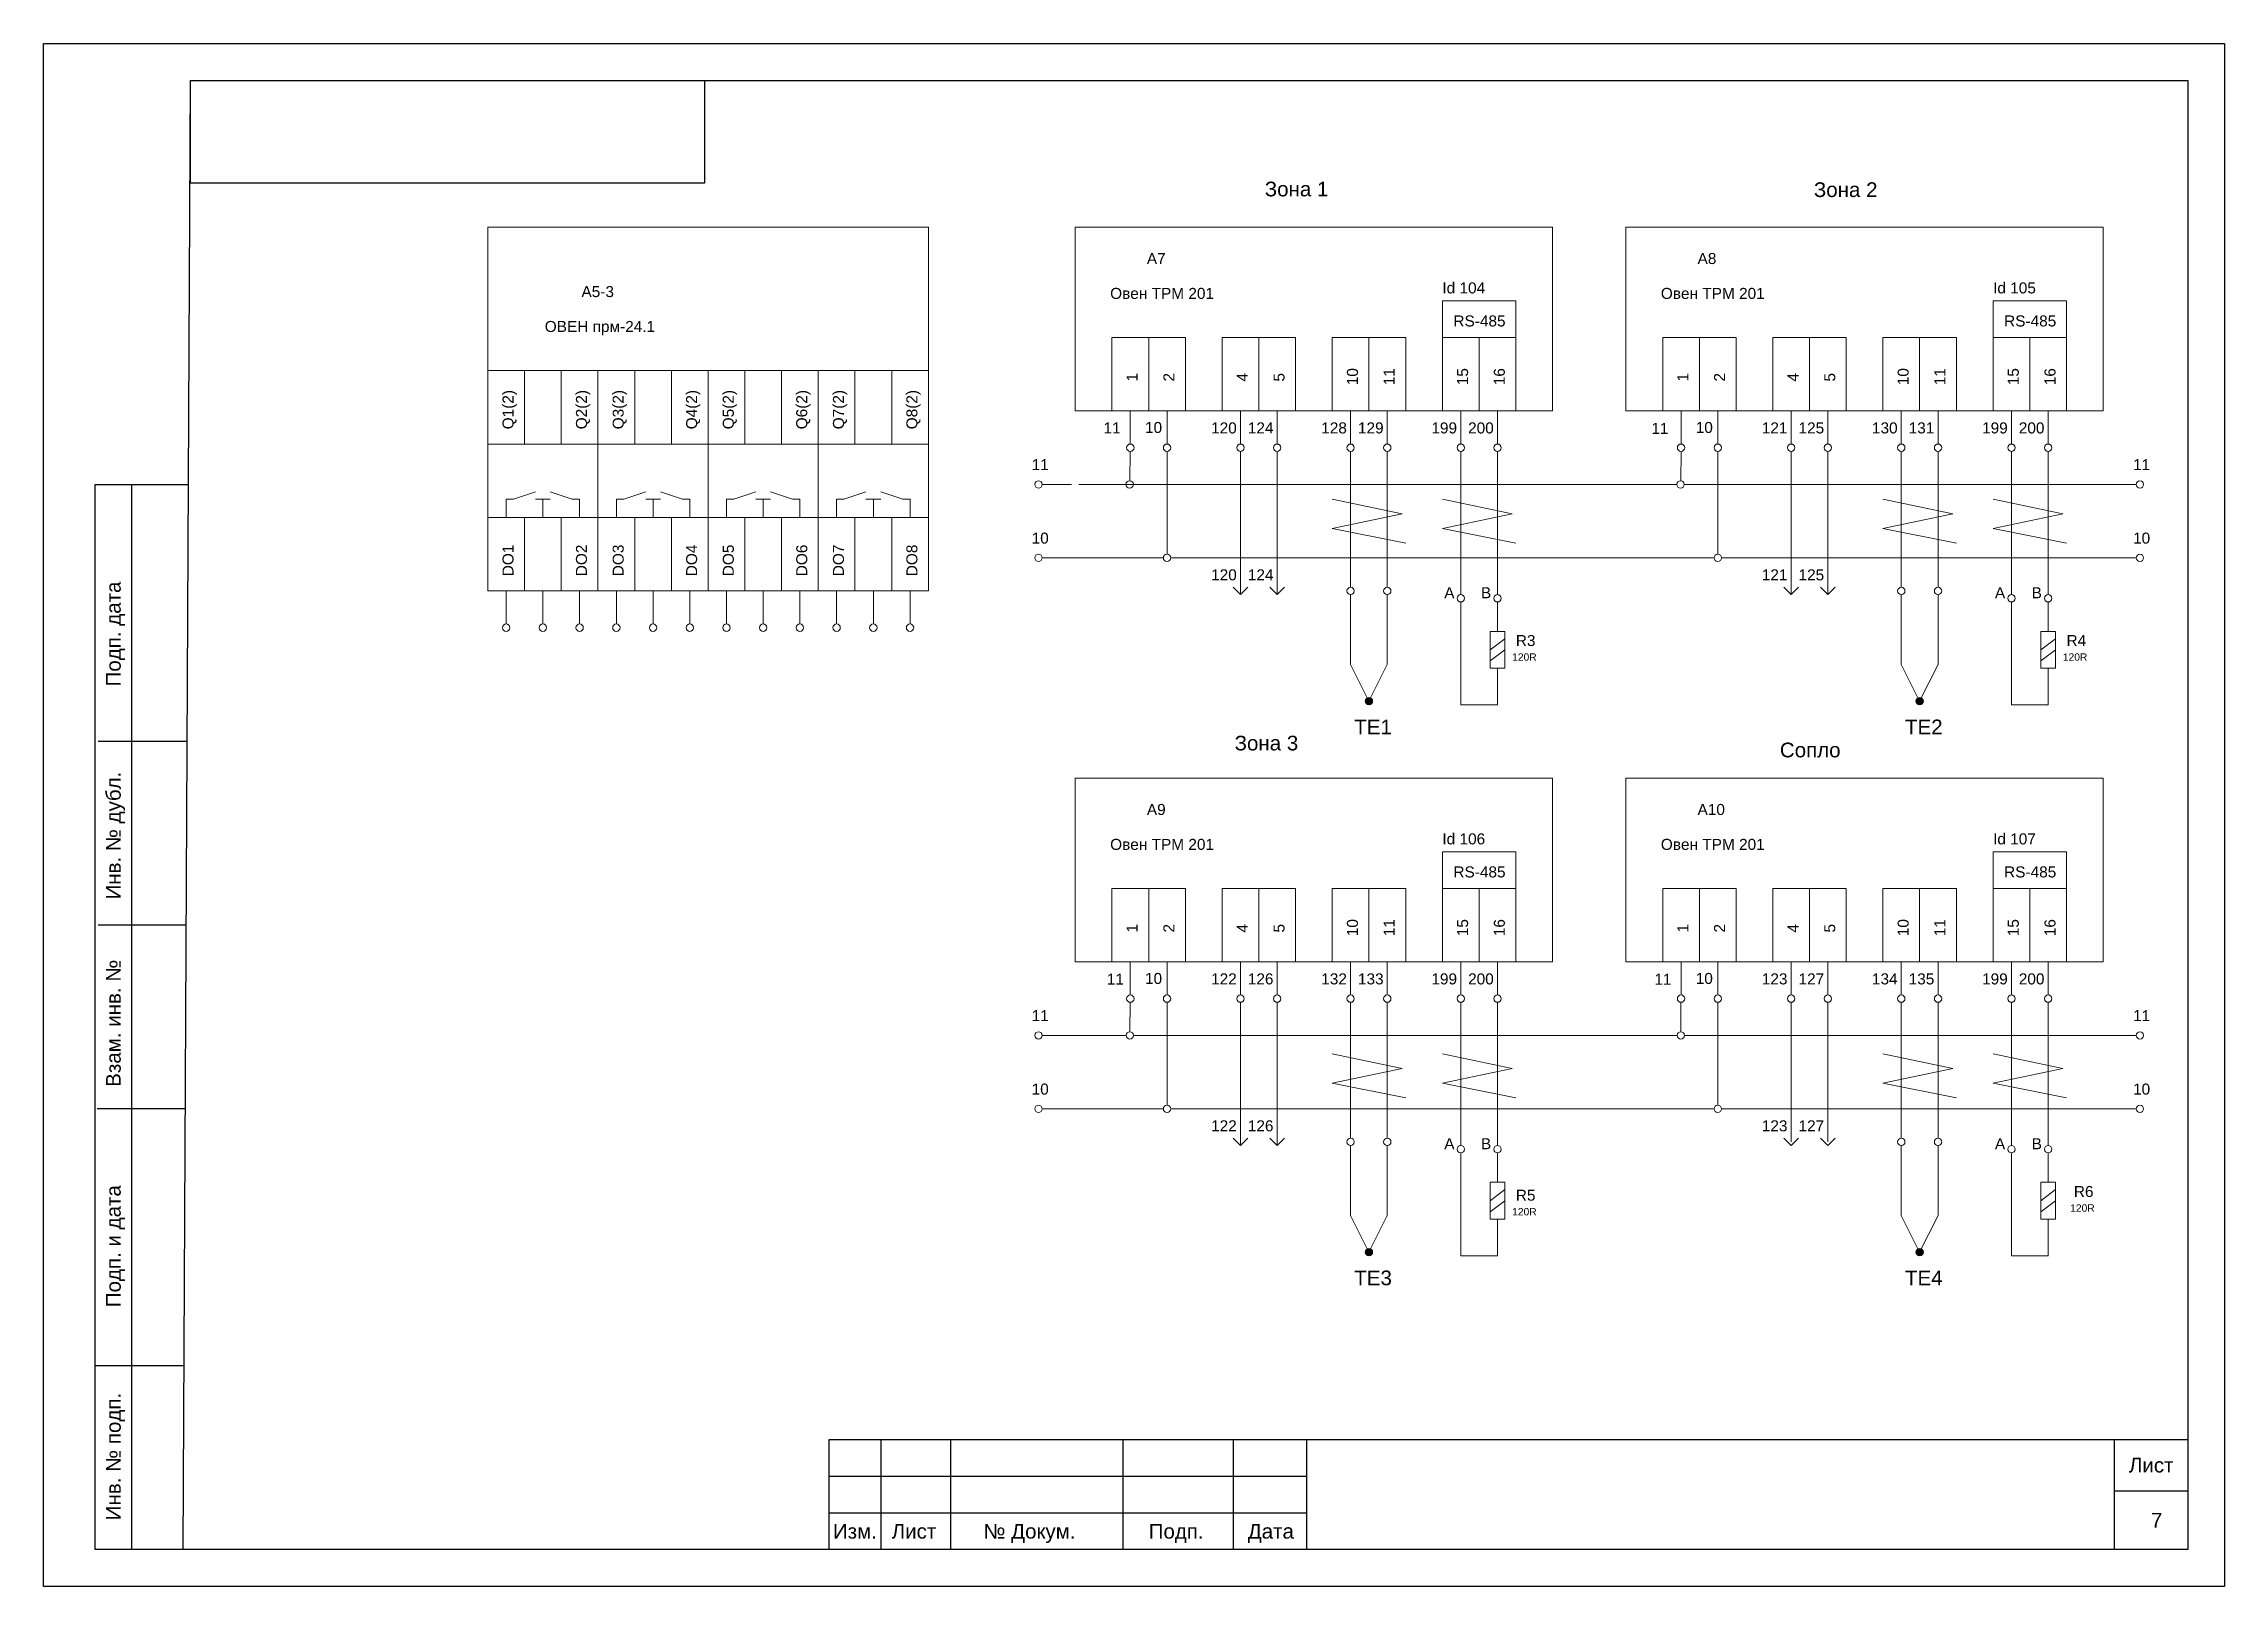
# Model space of a CAD drawing. Header units: millimetres. Extents: x 1674 to 4134, y 3039 to 4116.
# Drawn here: x 1674.5 to 1971.5, y 3290 to 3500 of the extents above; entities that cross this region are included whole.
import ezdxf

# ---------------------------------------------------------------- set-up
doc = ezdxf.new("R2010")
doc.units = ezdxf.units.MM
doc.layers.add('Аппаратура', color=7, linetype='Continuous', lineweight=20)
doc.layers.add('Рамки', color=7, linetype='Continuous', lineweight=25)
doc.styles.get("Standard").update_dxf_attribs({"font": 'arial.ttf'})

msp = doc.modelspace()

# ---------------------------------------------------------------- texts
at = {"layer": 'Аппаратура'}
for s, height, p in [('Зона 1', 2, (1840.81, 3479.21)), ('Зона 2', 2, (1915.59, 3479.12)), ('A7', 1.5, (1824.75, 3470)), ('A8', 1.5, (1899.75, 3470)), ('A5-3', 1.5, (1747.75, 3465.5)), ('Овен ТРМ 201', 1.5, (1819.75, 3465.25)), ('Id 104', 1.5, (1865, 3466)), ('Овен ТРМ 201', 1.5, (1894.75, 3465.25)), ('Id 105', 1.5, (1940, 3466)), ('RS-485', 1.5, (1866.5, 3461.5)), ('RS-485', 1.5, (1941.5, 3461.5)), ('ОВЕН прм-24.1', 1.5, (1742.75, 3460.75)), ('11', 1.5, (1818.84, 3446.94)), ('10', 1.5, (1824.5, 3447)), ('120', 1.5, (1833.5, 3446.94)), ('124', 1.5, (1838.5, 3446.94)), ('128', 1.5, (1848.5, 3446.94)), ('129', 1.5, (1853.5, 3446.94)), ('199', 1.5, (1863.5, 3446.94)), ('200', 1.5, (1868.5, 3446.94)), ('11', 1.5, (1893.46, 3446.88)), ('10', 1.5, (1899.5, 3447)), ('121', 1.5, (1908.5, 3446.94)), ('125', 1.5, (1913.5, 3446.94)), ('130', 1.5, (1923.5, 3446.94)), ('131', 1.5, (1928.5, 3446.94)), ('199', 1.5, (1938.5, 3446.94)), ('200', 1.5, (1943.5, 3446.94)), ('11', 1.5, (1809.06, 3441.94)), ('11', 1.5, (1959.06, 3441.94)), ('10', 1.5, (1809.06, 3431.94)), ('10', 1.5, (1959.06, 3431.94)), ('120', 1.5, (1833.5, 3426.94)), ('124', 1.5, (1838.5, 3426.94)), ('121', 1.5, (1908.5, 3426.94)), ('125', 1.5, (1913.5, 3426.94)), ('А', 1.5, (1865.25, 3424.5)), ('В', 1.5, (1870.25, 3424.5)), ('А', 1.5, (1940.25, 3424.5)), ('В', 1.5, (1945.25, 3424.5)), ('R3', 1.5, (1875, 3418)), ('R4', 1.5, (1950, 3418)), ('120R', 1, (1874.5, 3416)), ('120R', 1, (1949.5, 3416)), ('TE1', 2, (1853, 3405.99)), ('TE2', 2, (1928, 3405.99)), ('Зона 3', 2, (1836.7, 3403.79)), ('Сопло', 2, (1910.96, 3402.85)), ('A9', 1.5, (1824.75, 3395)), ('A10', 1.5, (1899.75, 3395)), ('Овен ТРМ 201', 1.5, (1819.75, 3390.25)), ('Id 106', 1.5, (1865, 3391)), ('Овен ТРМ 201', 1.5, (1894.75, 3390.25)), ('Id 107', 1.5, (1940, 3391)), ('RS-485', 1.5, (1866.5, 3386.5)), ('RS-485', 1.5, (1941.5, 3386.5)), ('11', 1.5, (1819.29, 3371.91)), ('10', 1.5, (1824.5, 3372)), ('122', 1.5, (1833.5, 3371.94)), ('126', 1.5, (1838.5, 3371.94)), ('132', 1.5, (1848.5, 3371.94)), ('133', 1.5, (1853.5, 3371.94)), ('199', 1.5, (1863.5, 3371.94)), ('200', 1.5, (1868.5, 3371.94)), ('11', 1.5, (1893.87, 3371.9)), ('10', 1.5, (1899.5, 3372)), ('123', 1.5, (1908.5, 3371.94)), ('127', 1.5, (1913.5, 3371.94)), ('134', 1.5, (1923.5, 3371.94)), ('135', 1.5, (1928.5, 3371.94)), ('199', 1.5, (1938.5, 3371.94)), ('200', 1.5, (1943.5, 3371.94)), ('11', 1.5, (1809.06, 3366.94)), ('11', 1.5, (1959.06, 3366.94)), ('10', 1.5, (1809.06, 3356.94)), ('10', 1.5, (1959.06, 3356.94)), ('122', 1.5, (1833.5, 3351.94)), ('126', 1.5, (1838.5, 3351.94)), ('123', 1.5, (1908.5, 3351.94)), ('127', 1.5, (1913.5, 3351.94)), ('А', 1.5, (1865.25, 3349.5)), ('В', 1.5, (1870.25, 3349.5)), ('А', 1.5, (1940.25, 3349.5)), ('В', 1.5, (1945.25, 3349.5)), ('R6', 1.5, (1951, 3343)), ('120R', 1, (1874.5, 3340.5)), ('R5', 1.5, (1875, 3342.5)), ('120R', 1, (1950.5, 3341)), ('TE3', 2, (1853, 3330.99)), ('TE4', 2, (1928, 3330.99))]:
    msp.add_text(s, height=height, dxfattribs=at).set_placement(p)
for s, p in [('1', (1823.5, 3454)), ('2', (1828.5, 3454)), ('4', (1838.5, 3454)), ('5', (1843.5, 3454)), ('10', (1853.5, 3453.5)), ('11', (1858.5, 3453.5)), ('15', (1868.5, 3453.5)), ('16', (1873.5, 3453.5)), ('1', (1898.5, 3454)), ('2', (1903.5, 3454)), ('4', (1913.5, 3454)), ('5', (1918.5, 3454)), ('10', (1928.5, 3453.5)), ('11', (1933.5, 3453.5)), ('15', (1943.5, 3453.5)), ('16', (1948.5, 3453.5)), ('Q1(2)', (1738.5, 3447.5)), ('Q2(2)', (1748.5, 3447.5)), ('Q3(2)', (1753.5, 3447.5)), ('Q4(2)', (1763.5, 3447.5)), ('Q5(2)', (1768.5, 3447.5)), ('Q6(2)', (1778.5, 3447.5)), ('Q7(2)', (1783.5, 3447.5)), ('Q8(2)', (1793.5, 3447.5)), ('DO1', (1738.5, 3427.5)), ('DO2', (1748.5, 3427.5)), ('DO3', (1753.5, 3427.5)), ('DO4', (1763.5, 3427.5)), ('DO5', (1768.5, 3427.5)), ('DO6', (1778.5, 3427.5)), ('DO7', (1783.5, 3427.5)), ('DO8', (1793.5, 3427.5)), ('1', (1823.5, 3379)), ('2', (1828.5, 3379)), ('4', (1838.5, 3379)), ('5', (1843.5, 3379)), ('10', (1853.5, 3378.5)), ('11', (1858.5, 3378.5)), ('15', (1868.5, 3378.5)), ('16', (1873.5, 3378.5)), ('1', (1898.5, 3379)), ('2', (1903.5, 3379)), ('4', (1913.5, 3379)), ('5', (1918.5, 3379)), ('10', (1928.5, 3378.5)), ('11', (1933.5, 3378.5)), ('15', (1943.5, 3378.5)), ('16', (1948.5, 3378.5))]:
    msp.add_text(s, height=1.5, rotation=90, dxfattribs=at).set_placement(p)
at = {"layer": 'Рамки'}
for s, p in [('Подп. дата', (1685, 3412.5)), ('Инв. № дубл.', (1685, 3383.5)), ('Взам. инв. №', (1685, 3358)), ('Подп. и дата', (1685, 3328)), ('Инв. № подп.', (1685, 3299))]:
    msp.add_text(s, height=2, rotation=90, dxfattribs=at).set_placement(p)
for s, p in [('Лист', (1958.5, 3305.5)), ('7', (1961.5, 3298)), ('Изм.', (1782, 3296.5)), ('Лист', (1790, 3296.5)), ('№ Докум.', (1802.5, 3296.5)), ('Подп.', (1825, 3296.5)), ('Дата', (1838.5, 3296.5))]:
    msp.add_text(s, height=2, dxfattribs=at).set_placement(p)

# ---------------------------------------------------------------- hatches: boundary and pattern name
at = {"layer": 'Аппаратура'}
h = msp.add_hatch(color=7, dxfattribs=at)
h.dxf.hatch_style = 1
h.paths.add_polyline_path([(1855.5, 3410.5, 1), (1854.5, 3410.5, 1)])
h = msp.add_hatch(color=7, dxfattribs=at)
h.dxf.hatch_style = 1
h.paths.add_polyline_path([(1930.5, 3410.5, 1), (1929.5, 3410.5, 1)])
h = msp.add_hatch(color=7, dxfattribs=at)
h.dxf.hatch_style = 1
h.paths.add_polyline_path([(1855.5, 3335.5, 1), (1854.5, 3335.5, 1)])
h = msp.add_hatch(color=7, dxfattribs=at)
h.dxf.hatch_style = 1
h.paths.add_polyline_path([(1930.5, 3335.5, 1), (1929.5, 3335.5, 1)])

# ---------------------------------------------------------------- linework, layer by layer
for p, q in [((1822.5, 3450), (1822.5, 3445.5)), ((1827.5, 3450), (1827.5, 3445.5)), ((1837.5, 3450), (1837.5, 3445.5)), ((1842.5, 3450), (1842.5, 3445.5)), ((1852.5, 3450), (1852.5, 3445.5)), ((1857.5, 3450), (1857.5, 3445.5)), ((1867.5, 3450), (1867.5, 3445.5)), ((1872.5, 3450), (1872.5, 3445.5)), ((1897.5, 3450), (1897.5, 3445.5)), ((1902.5, 3450), (1902.5, 3445.5)), ((1912.5, 3450), (1912.5, 3445.5)), ((1917.5, 3450), (1917.5, 3445.5)), ((1927.5, 3450), (1927.5, 3445.5)), ((1932.5, 3450), (1932.5, 3445.5)), ((1942.5, 3450), (1942.5, 3445.5)), ((1947.5, 3450), (1947.5, 3445.5)), ((1822.49, 3444.5), (1822.42, 3440.5)), ((1827.5, 3444.5), (1827.5, 3430.5)), ((1837.5, 3444.5), (1837.5, 3425)), ((1842.5, 3444.5), (1842.5, 3425)), ((1852.5, 3444.5), (1852.5, 3426)), ((1857.5, 3444.5), (1857.5, 3426)), ((1867.5, 3444.5), (1867.5, 3425)), ((1872.5, 3444.5), (1872.5, 3425)), ((1897.5, 3444.5), (1897.47, 3440.5)), ((1902.5, 3444.5), (1902.5, 3430.5)), ((1912.5, 3444.5), (1912.5, 3425)), ((1917.5, 3444.5), (1917.5, 3425)), ((1927.5, 3444.5), (1927.5, 3426)), ((1932.5, 3444.5), (1932.5, 3426)), ((1942.5, 3444.5), (1942.5, 3425)), ((1947.5, 3444.5), (1947.5, 3425)), ((1810.5, 3440), (1814.5, 3440)), ((1815.5, 3440), (1823, 3440)), ((1823, 3440), (1896.94, 3440)), ((1897.94, 3440), (1959.5, 3440)), ((1737.5, 3435.5), (1737.5, 3438)), ((1737.5, 3438), (1738.5, 3438)), ((1738.5, 3438), (1741.5, 3439)), ((1742.5, 3438), (1741.5, 3438)), ((1741.5, 3438), (1743.5, 3438)), ((1742.5, 3435.5), (1742.5, 3438)), ((1746.5, 3438), (1743.5, 3439)), ((1747.5, 3438), (1746.5, 3438)), ((1747.5, 3435.5), (1747.5, 3438)), ((1752.5, 3435.5), (1752.5, 3438)), ((1752.5, 3438), (1753.5, 3438)), ((1753.5, 3438), (1756.5, 3439)), ((1757.5, 3438), (1756.5, 3438)), ((1756.5, 3438), (1758.5, 3438)), ((1757.5, 3435.5), (1757.5, 3438)), ((1761.5, 3438), (1758.5, 3439)), ((1762.5, 3438), (1761.5, 3438)), ((1762.5, 3435.5), (1762.5, 3438)), ((1767.5, 3435.5), (1767.5, 3438)), ((1767.5, 3438), (1768.5, 3438)), ((1768.5, 3438), (1771.5, 3439)), ((1772.5, 3438), (1771.5, 3438)), ((1771.5, 3438), (1773.5, 3438)), ((1772.5, 3435.5), (1772.5, 3438)), ((1776.5, 3438), (1773.5, 3439)), ((1777.5, 3438), (1776.5, 3438)), ((1777.5, 3435.5), (1777.5, 3438)), ((1782.5, 3435.5), (1782.5, 3438)), ((1782.5, 3438), (1783.5, 3438)), ((1783.5, 3438), (1786.5, 3439)), ((1787.5, 3438), (1786.5, 3438)), ((1786.5, 3438), (1788.5, 3438)), ((1787.5, 3435.5), (1787.5, 3438)), ((1791.5, 3438), (1788.5, 3439)), ((1792.5, 3438), (1791.5, 3438)), ((1792.5, 3435.5), (1792.5, 3438)), ((1850, 3438), (1859.5, 3436)), ((1865, 3438), (1874.5, 3436)), ((1925, 3438), (1934.5, 3436)), ((1940, 3438), (1949.5, 3436)), ((1859.5, 3436), (1850, 3434)), ((1850, 3434), (1860, 3432)), ((1874.5, 3436), (1865, 3434)), ((1865, 3434), (1875, 3432)), ((1934.5, 3436), (1925, 3434)), ((1925, 3434), (1935, 3432)), ((1949.5, 3436), (1940, 3434)), ((1940, 3434), (1950, 3432)), ((1810.5, 3430), (1827, 3430)), ((1828, 3430), (1902, 3430)), ((1903, 3430), (1959.5, 3430)), ((1737.5, 3425.5), (1737.5, 3421)), ((1742.5, 3425.5), (1742.5, 3421)), ((1747.5, 3425.5), (1747.5, 3421)), ((1752.5, 3425.5), (1752.5, 3421)), ((1757.5, 3425.5), (1757.5, 3421)), ((1762.5, 3425.5), (1762.5, 3421)), ((1767.5, 3425.5), (1767.5, 3421)), ((1772.5, 3425.5), (1772.5, 3421)), ((1777.5, 3425.5), (1777.5, 3421)), ((1782.5, 3425.5), (1782.5, 3421)), ((1787.5, 3425.5), (1787.5, 3421)), ((1792.5, 3425.5), (1792.5, 3421)), ((1836.5, 3426), (1837.5, 3425)), ((1837.5, 3425), (1838.5, 3426)), ((1841.5, 3426), (1842.5, 3425)), ((1842.5, 3425), (1843.5, 3426)), ((1852.5, 3425), (1852.5, 3415.5)), ((1857.5, 3425), (1857.5, 3415.5)), ((1911.5, 3426), (1912.5, 3425)), ((1912.5, 3425), (1913.5, 3426)), ((1916.5, 3426), (1917.5, 3425)), ((1917.5, 3425), (1918.5, 3426)), ((1927.5, 3425), (1927.5, 3415.5)), ((1932.5, 3425), (1932.5, 3415.5)), ((1867.5, 3424), (1867.5, 3410)), ((1872.5, 3424), (1872.5, 3420)), ((1942.5, 3424), (1942.5, 3410)), ((1947.5, 3424), (1947.5, 3420)), ((1871.5, 3417.5), (1873.5, 3419)), ((1946.5, 3417.5), (1948.5, 3419)), ((1852.5, 3415.5), (1855, 3410.5)), ((1857.5, 3415.5), (1855, 3410.5)), ((1871.5, 3416), (1873.5, 3417.5)), ((1927.5, 3415.5), (1930, 3410.5)), ((1932.5, 3415.5), (1930, 3410.5)), ((1946.5, 3416), (1948.5, 3417.5)), ((1872.5, 3410), (1872.5, 3415)), ((1947.5, 3410), (1947.5, 3415)), ((1867.5, 3410), (1872.5, 3410)), ((1942.5, 3410), (1947.5, 3410)), ((1822.5, 3375), (1822.5, 3370.5)), ((1827.5, 3375), (1827.5, 3370.5)), ((1837.5, 3375), (1837.5, 3370.5)), ((1842.5, 3375), (1842.5, 3370.5)), ((1852.5, 3375), (1852.5, 3370.5)), ((1857.5, 3375), (1857.5, 3370.5)), ((1867.5, 3375), (1867.5, 3370.5)), ((1872.5, 3375), (1872.5, 3370.5)), ((1897.5, 3375), (1897.5, 3370.5)), ((1902.5, 3375), (1902.5, 3370.5)), ((1912.5, 3375), (1912.5, 3370.5)), ((1917.5, 3375), (1917.5, 3370.5)), ((1927.5, 3375), (1927.5, 3370.5)), ((1932.5, 3375), (1932.5, 3370.5)), ((1942.5, 3375), (1942.5, 3370.5)), ((1947.5, 3375), (1947.5, 3370.5)), ((1822.49, 3369.5), (1822.45, 3365.5)), ((1827.5, 3369.5), (1827.5, 3355.5)), ((1837.5, 3369.5), (1837.5, 3350)), ((1842.5, 3369.5), (1842.5, 3350)), ((1852.5, 3369.5), (1852.5, 3351)), ((1857.5, 3369.5), (1857.5, 3351)), ((1867.5, 3369.5), (1867.5, 3350)), ((1872.5, 3369.5), (1872.5, 3350)), ((1897.49, 3369.5), (1897.48, 3365.5)), ((1902.5, 3369.5), (1902.5, 3355.5)), ((1912.5, 3369.5), (1912.5, 3350.5)), ((1917.5, 3369.5), (1917.5, 3350.5)), ((1927.5, 3369.5), (1927.5, 3351)), ((1932.5, 3369.5), (1932.5, 3351)), ((1942.5, 3369.5), (1942.5, 3350)), ((1947.5, 3369.5), (1947.5, 3350)), ((1810.5, 3365), (1821.94, 3365)), ((1822.94, 3365), (1896.98, 3365)), ((1850, 3362.5), (1859.5, 3360.5)), ((1865, 3362.5), (1874.5, 3360.5)), ((1897.98, 3365), (1959.5, 3365)), ((1925, 3362.5), (1934.5, 3360.5)), ((1940, 3362.5), (1949.5, 3360.5)), ((1859.5, 3360.5), (1850, 3358.5)), ((1874.5, 3360.5), (1865, 3358.5)), ((1934.5, 3360.5), (1925, 3358.5)), ((1949.5, 3360.5), (1940, 3358.5)), ((1850, 3358.5), (1860, 3356.5)), ((1865, 3358.5), (1875, 3356.5)), ((1925, 3358.5), (1935, 3356.5)), ((1940, 3358.5), (1950, 3356.5)), ((1810.5, 3355), (1827, 3355)), ((1828, 3355), (1902, 3355)), ((1903, 3355), (1959.5, 3355)), ((1836.5, 3351), (1837.5, 3350)), ((1837.5, 3350), (1838.5, 3351)), ((1841.5, 3351), (1842.5, 3350)), ((1842.5, 3350), (1843.5, 3351)), ((1911.5, 3351), (1912.5, 3350)), ((1912.5, 3350), (1913.5, 3351)), ((1916.5, 3351), (1917.5, 3350)), ((1917.5, 3350), (1918.5, 3351)), ((1852.5, 3350), (1852.5, 3340.5)), ((1857.5, 3350), (1857.5, 3340.5)), ((1867.5, 3349), (1867.5, 3335)), ((1872.5, 3349), (1872.5, 3345)), ((1927.5, 3350), (1927.5, 3340.5)), ((1932.5, 3350), (1932.5, 3340.5)), ((1942.5, 3349), (1942.5, 3335)), ((1947.5, 3349), (1947.5, 3345)), ((1871.5, 3342.5), (1873.5, 3344)), ((1871.5, 3341), (1873.5, 3342.5)), ((1946.5, 3342.5), (1948.5, 3344)), ((1946.5, 3341), (1948.5, 3342.5)), ((1852.5, 3340.5), (1855, 3335.5)), ((1857.5, 3340.5), (1855, 3335.5)), ((1872.5, 3335), (1872.5, 3340)), ((1927.5, 3340.5), (1930, 3335.5)), ((1932.5, 3340.5), (1930, 3335.5)), ((1947.5, 3335), (1947.5, 3340)), ((1867.5, 3335), (1872.5, 3335)), ((1942.5, 3335), (1947.5, 3335))]:
    msp.add_line(p, q, dxfattribs=at)
for points in [[(1735, 3445.5), (1795, 3445.5), (1795, 3475), (1735, 3475)], [(1815, 3475), (1880, 3475), (1880, 3450), (1815, 3450)], [(1890, 3475), (1955, 3475), (1955, 3450), (1890, 3450)], [(1865, 3460), (1875, 3460), (1875, 3465), (1865, 3465)], [(1940, 3460), (1950, 3460), (1950, 3465), (1940, 3465)], [(1825, 3450), (1820, 3450), (1820, 3460), (1825, 3460)], [(1830, 3450), (1825, 3450), (1825, 3460), (1830, 3460)], [(1840, 3450), (1835, 3450), (1835, 3460), (1840, 3460)], [(1845, 3450), (1840, 3450), (1840, 3460), (1845, 3460)], [(1855, 3450), (1850, 3450), (1850, 3460), (1855, 3460)], [(1860, 3450), (1855, 3450), (1855, 3460), (1860, 3460)], [(1870, 3450), (1865, 3450), (1865, 3460), (1870, 3460)], [(1875, 3450), (1870, 3450), (1870, 3460), (1875, 3460)], [(1900, 3450), (1895, 3450), (1895, 3460), (1900, 3460)], [(1905, 3450), (1900, 3450), (1900, 3460), (1905, 3460)], [(1915, 3450), (1910, 3450), (1910, 3460), (1915, 3460)], [(1920, 3450), (1915, 3450), (1915, 3460), (1920, 3460)], [(1930, 3450), (1925, 3450), (1925, 3460), (1930, 3460)], [(1935, 3450), (1930, 3450), (1930, 3460), (1935, 3460)], [(1945, 3450), (1940, 3450), (1940, 3460), (1945, 3460)], [(1950, 3450), (1945, 3450), (1945, 3460), (1950, 3460)], [(1740, 3445.5), (1735, 3445.5), (1735, 3455.5), (1740, 3455.5)], [(1745, 3445.5), (1740, 3445.5), (1740, 3455.5), (1745, 3455.5)], [(1750, 3445.5), (1745, 3445.5), (1745, 3455.5), (1750, 3455.5)], [(1755, 3445.5), (1750, 3445.5), (1750, 3455.5), (1755, 3455.5)], [(1760, 3445.5), (1755, 3445.5), (1755, 3455.5), (1760, 3455.5)], [(1765, 3445.5), (1760, 3445.5), (1760, 3455.5), (1765, 3455.5)], [(1770, 3445.5), (1765, 3445.5), (1765, 3455.5), (1770, 3455.5)], [(1775, 3445.5), (1770, 3445.5), (1770, 3455.5), (1775, 3455.5)], [(1780, 3445.5), (1775, 3445.5), (1775, 3455.5), (1780, 3455.5)], [(1785, 3445.5), (1780, 3445.5), (1780, 3455.5), (1785, 3455.5)], [(1790, 3445.5), (1785, 3445.5), (1785, 3455.5), (1790, 3455.5)], [(1795, 3445.5), (1790, 3445.5), (1790, 3455.5), (1795, 3455.5)], [(1735, 3435.5), (1750, 3435.5), (1750, 3445.5), (1735, 3445.5)], [(1750, 3435.5), (1765, 3435.5), (1765, 3445.5), (1750, 3445.5)], [(1765, 3435.5), (1780, 3435.5), (1780, 3445.5), (1765, 3445.5)], [(1780, 3435.5), (1795, 3435.5), (1795, 3445.5), (1780, 3445.5)], [(1740, 3425.5), (1735, 3425.5), (1735, 3435.5), (1740, 3435.5)], [(1745, 3425.5), (1740, 3425.5), (1740, 3435.5), (1745, 3435.5)], [(1750, 3425.5), (1745, 3425.5), (1745, 3435.5), (1750, 3435.5)], [(1755, 3425.5), (1750, 3425.5), (1750, 3435.5), (1755, 3435.5)], [(1760, 3425.5), (1755, 3425.5), (1755, 3435.5), (1760, 3435.5)], [(1765, 3425.5), (1760, 3425.5), (1760, 3435.5), (1765, 3435.5)], [(1770, 3425.5), (1765, 3425.5), (1765, 3435.5), (1770, 3435.5)], [(1775, 3425.5), (1770, 3425.5), (1770, 3435.5), (1775, 3435.5)], [(1780, 3425.5), (1775, 3425.5), (1775, 3435.5), (1780, 3435.5)], [(1785, 3425.5), (1780, 3425.5), (1780, 3435.5), (1785, 3435.5)], [(1790, 3425.5), (1785, 3425.5), (1785, 3435.5), (1790, 3435.5)], [(1795, 3425.5), (1790, 3425.5), (1790, 3435.5), (1795, 3435.5)], [(1873.5, 3420), (1873.5, 3415), (1871.5, 3415), (1871.5, 3420)], [(1948.5, 3420), (1948.5, 3415), (1946.5, 3415), (1946.5, 3420)], [(1815, 3400), (1880, 3400), (1880, 3375), (1815, 3375)], [(1890, 3400), (1955, 3400), (1955, 3375), (1890, 3375)], [(1865, 3385), (1875, 3385), (1875, 3390), (1865, 3390)], [(1940, 3385), (1950, 3385), (1950, 3390), (1940, 3390)], [(1825, 3375), (1820, 3375), (1820, 3385), (1825, 3385)], [(1830, 3375), (1825, 3375), (1825, 3385), (1830, 3385)], [(1840, 3375), (1835, 3375), (1835, 3385), (1840, 3385)], [(1845, 3375), (1840, 3375), (1840, 3385), (1845, 3385)], [(1855, 3375), (1850, 3375), (1850, 3385), (1855, 3385)], [(1860, 3375), (1855, 3375), (1855, 3385), (1860, 3385)], [(1870, 3375), (1865, 3375), (1865, 3385), (1870, 3385)], [(1875, 3375), (1870, 3375), (1870, 3385), (1875, 3385)], [(1900, 3375), (1895, 3375), (1895, 3385), (1900, 3385)], [(1905, 3375), (1900, 3375), (1900, 3385), (1905, 3385)], [(1915, 3375), (1910, 3375), (1910, 3385), (1915, 3385)], [(1920, 3375), (1915, 3375), (1915, 3385), (1920, 3385)], [(1930, 3375), (1925, 3375), (1925, 3385), (1930, 3385)], [(1935, 3375), (1930, 3375), (1930, 3385), (1935, 3385)], [(1945, 3375), (1940, 3375), (1940, 3385), (1945, 3385)], [(1950, 3375), (1945, 3375), (1945, 3385), (1950, 3385)], [(1873.5, 3345), (1873.5, 3340), (1871.5, 3340), (1871.5, 3345)], [(1948.5, 3345), (1948.5, 3340), (1946.5, 3340), (1946.5, 3345)]]:
    msp.add_lwpolyline(points, close=True, dxfattribs=at)
for centre in [(1822.5, 3445), (1827.5, 3445), (1837.5, 3445), (1842.5, 3445), (1852.5, 3445), (1857.5, 3445), (1867.5, 3445), (1872.5, 3445), (1897.5, 3445), (1902.5, 3445), (1912.5, 3445), (1917.5, 3445), (1927.5, 3445), (1932.5, 3445), (1942.5, 3445), (1947.5, 3445), (1810, 3440), (1822.41, 3440), (1897.44, 3440), (1960, 3440), (1810, 3430), (1827.5, 3430), (1902.5, 3430), (1960, 3430), (1852.5, 3425.5), (1857.5, 3425.5), (1867.5, 3424.5), (1872.5, 3424.5), (1927.5, 3425.5), (1932.5, 3425.5), (1942.5, 3424.5), (1947.5, 3424.5), (1737.5, 3420.5), (1742.5, 3420.5), (1747.5, 3420.5), (1752.5, 3420.5), (1757.5, 3420.5), (1762.5, 3420.5), (1767.5, 3420.5), (1772.5, 3420.5), (1777.5, 3420.5), (1782.5, 3420.5), (1787.5, 3420.5), (1792.5, 3420.5), (1855, 3410.5), (1930, 3410.5), (1822.5, 3370), (1827.5, 3370), (1837.5, 3370), (1842.5, 3370), (1852.5, 3370), (1857.5, 3370), (1867.5, 3370), (1872.5, 3370), (1897.5, 3370), (1902.5, 3370), (1912.5, 3370), (1917.5, 3370), (1927.5, 3370), (1932.5, 3370), (1942.5, 3370), (1947.5, 3370), (1810, 3365), (1822.44, 3365), (1897.48, 3365), (1960, 3365), (1810, 3355), (1827.5, 3355), (1902.5, 3355), (1960, 3355), (1852.5, 3350.5), (1857.5, 3350.5), (1927.5, 3350.5), (1932.5, 3350.5), (1867.5, 3349.5), (1872.5, 3349.5), (1942.5, 3349.5), (1947.5, 3349.5), (1855, 3335.5), (1930, 3335.5)]:
    msp.add_circle(centre, 0.5, dxfattribs=at)
at = {"layer": 'Рамки'}
for p, q in [((1693.5, 3295), (1694.5, 3495)), ((1694.5, 3495), (1966.5, 3495)), ((1966.5, 3495), (1966.5, 3295)), ((1681.5, 3440), (1694.22, 3440)), ((1681.5, 3295), (1681.5, 3440)), ((1686.5, 3295), (1686.5, 3440)), ((1693.92, 3405), (1681.92, 3405)), ((1693.92, 3380), (1681.92, 3380)), ((1693.8, 3355), (1681.8, 3355)), ((1693.62, 3320), (1681.62, 3320)), ((1693.62, 3320), (1681.62, 3320)), ((1693.62, 3320), (1681.62, 3320)), ((1788.5, 3310), (1788.5, 3295)), ((1798, 3310), (1798, 3295)), ((1821.5, 3310), (1821.5, 3295)), ((1836.5, 3310), (1836.5, 3295)), ((1956.5, 3310), (1956.5, 3295)), ((1781.5, 3305), (1846.5, 3305)), ((1956.5, 3303), (1966.5, 3303)), ((1781.5, 3300), (1846.5, 3300)), ((1693.5, 3295), (1681.5, 3295)), ((1966.5, 3295), (1693.5, 3295))]:
    msp.add_line(p, q, dxfattribs=at)
for points in [[(1674.5, 3500), (1971.5, 3500), (1971.5, 3290), (1674.5, 3290)], [(1694.5, 3495), (1764.5, 3495), (1764.5, 3481), (1694.5, 3481)], [(1781.5, 3295), (1781.5, 3310), (1966.5, 3310), (1966.5, 3295)], [(1781.5, 3310), (1846.5, 3310), (1846.5, 3295), (1781.5, 3295)]]:
    msp.add_lwpolyline(points, close=True, dxfattribs=at)

msp.set_redraw_order([(e.dxf.handle, doc.entitydb.next_handle()) for e in msp.query("TEXT MTEXT ATTDEF DIMENSION ARC_DIMENSION")])  # texts and dimensions are drawn at this point

doc.saveas('drawing.dxf')
